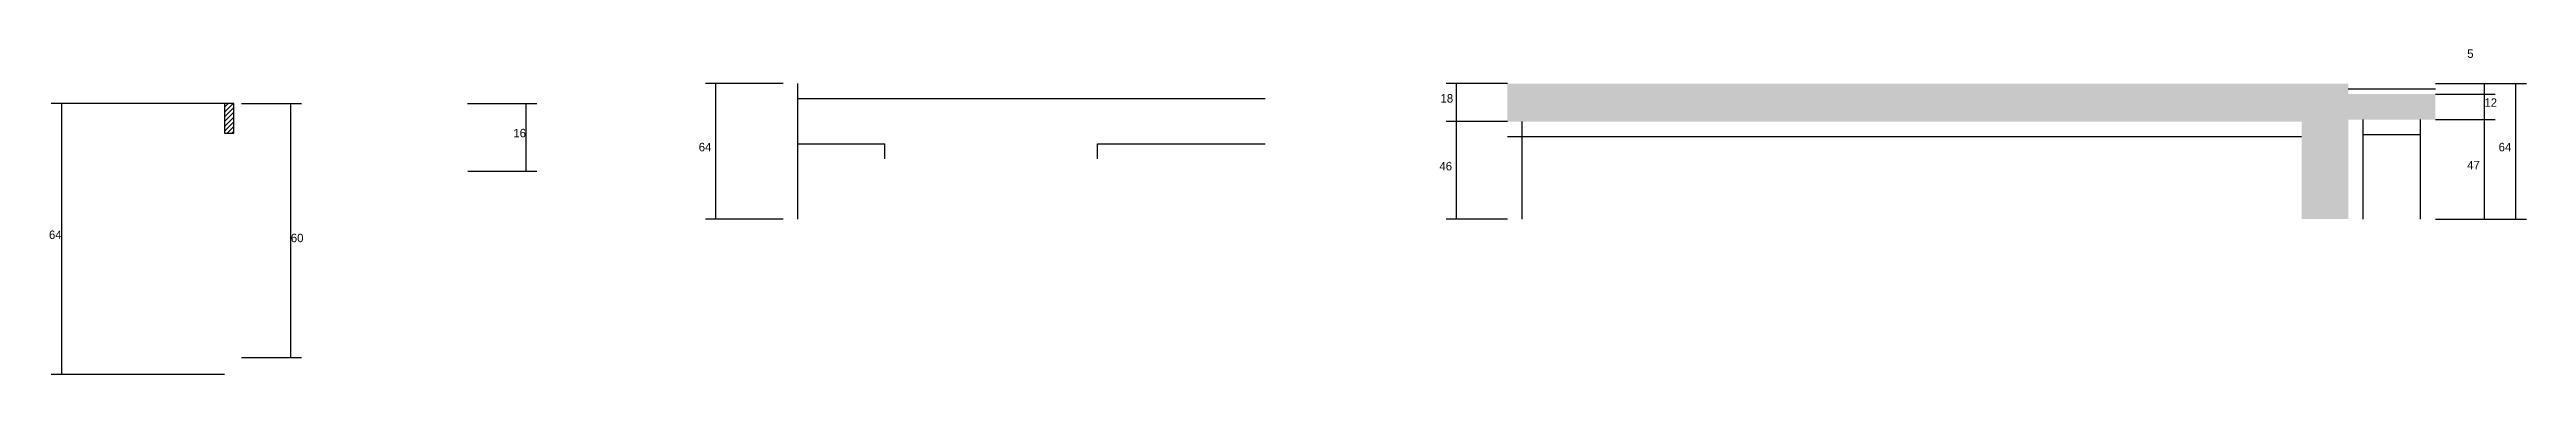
# Model space of a CAD drawing. Header units: metres. Extents: x -6790 to -4258, y 9692 to 10950.
# Drawn here: x -5541 to -4375, y 9692 to 9846 of the extents above; entities that cross this region are included whole.
import ezdxf

# ---------------------------------------------------------------- set-up
doc = ezdxf.new("R2010")
doc.units = ezdxf.units.M
for name, color, linetype in [('COTA', 241, 'Continuous'), ('Madeira', 126, 'Continuous'), ('SARR_2.2x7', 40, 'Continuous'), ('SARR_EDITAR', 141, 'Continuous')]:
    doc.layers.add(name, color=color, linetype=linetype)

msp = doc.modelspace()

# ---------------------------------------------------------------- texts
at = {"layer": 'COTA'}
for s, p in [('5', (-4402.9, 9841.9)), ('18', (-4886.4, 9820.8)), ('12', (-4394.8, 9818.8)), ('16', (-5323, 9804.4)), ('64', (-5235.7, 9797.8)), ('64', (-4388.1, 9797.8)), ('46', (-4886.9, 9788.8)), ('47', (-4402.9, 9789.3)), ('64', (-5541.7, 9756.4)), ('60', (-5427.8, 9754.9))]:
    msp.add_text(s, height=4, dxfattribs=at).set_placement(p)

# ---------------------------------------------------------------- hatches: boundary and pattern name
at = {"layer": 'COTA'}
h = msp.add_hatch(dxfattribs=at)
h.set_pattern_fill('AR-CONC', scale=0.03)
h.paths.add_polyline_path([(-4417.9, 9812.8), (-4417.9, 9824.8), (-4458.9, 9824.8), (-4458.9, 9829.8), (-4854.9, 9829.8), (-4854.9, 9811.8), (-4480.9, 9811.8), (-4480.9, 9765.8), (-4458.9, 9765.8), (-4458.9, 9812.8)])
at = {"layer": 'Madeira'}
h = msp.add_hatch(dxfattribs=at)
h.set_pattern_fill('ANSI31', scale=0.5)
h.paths.add_polyline_path([(-5459.1, 9820.4), (-5454.7, 9820.4), (-5454.7, 9806.4), (-5459.1, 9806.4)])

# ---------------------------------------------------------------- linework, layer by layer
at = {"layer": 'COTA'}
for p, q in [((-5196, 9829.8), (-5232.6, 9829.8)), ((-5227.6, 9765.8), (-5227.6, 9829.8)), ((-4854.9, 9829.8), (-4883.8, 9829.8)), ((-4878.8, 9811.8), (-4878.8, 9829.8)), ((-4417.9, 9829.8), (-4375, 9829.8)), ((-4417.9, 9829.8), (-4389.8, 9829.8)), ((-4417.9, 9824.8), (-4389.8, 9824.8)), ((-4417.9, 9824.8), (-4389.8, 9824.8)), ((-4394.8, 9824.8), (-4394.8, 9829.8)), ((-4394.8, 9812.8), (-4394.8, 9824.8)), ((-4380, 9765.8), (-4380, 9829.8)), ((-5459.1, 9820.4), (-5540.6, 9820.4)), ((-5535.6, 9692.4), (-5535.6, 9820.4)), ((-5451.1, 9820.4), (-5422.8, 9820.4)), ((-5427.8, 9700.4), (-5427.8, 9820.4)), ((-5344.6, 9820.4), (-5311.9, 9820.4)), ((-5316.9, 9788.4), (-5316.9, 9820.4)), ((-4854.9, 9811.8), (-4883.8, 9811.8)), ((-4854.9, 9811.8), (-4883.8, 9811.8)), ((-4878.8, 9765.8), (-4878.8, 9811.8)), ((-4417.9, 9812.8), (-4389.8, 9812.8)), ((-4417.9, 9812.8), (-4389.8, 9812.8)), ((-4394.8, 9765.8), (-4394.8, 9812.8)), ((-5344.4, 9788.4), (-5311.9, 9788.4)), ((-5196, 9765.8), (-5232.6, 9765.8)), ((-4854.9, 9765.8), (-4883.8, 9765.8)), ((-4417.9, 9765.8), (-4389.8, 9765.8)), ((-4417.9, 9765.8), (-4375, 9765.8)), ((-5451.1, 9700.4), (-5422.8, 9700.4)), ((-5459.1, 9692.4), (-5540.6, 9692.4))]:
    msp.add_line(p, q, dxfattribs=at)
at = {"layer": 'Madeira'}
msp.add_lwpolyline([(-5459.1, 9820.4), (-5459.1, 9806.4), (-5454.7, 9806.4), (-5454.7, 9820.4)], close=True, dxfattribs=at)
at = {"layer": 'SARR_2.2x7'}
for p, q in [((-5189, 9765.8), (-5189, 9829.8)), ((-5189, 9822.8), (-4969, 9822.8)), ((-4847.9, 9765.8), (-4847.9, 9811.8)), ((-4451.9, 9765.8), (-4451.9, 9812.8)), ((-4424.9, 9765.8), (-4424.9, 9812.8)), ((-5189, 9801.3), (-5148, 9801.3)), ((-5148, 9794.3), (-5148, 9801.3)), ((-5048, 9801.3), (-4969, 9801.3)), ((-5048, 9794.3), (-5048, 9801.3)), ((-4854.9, 9804.8), (-4610.9, 9804.8)), ((-4610.9, 9804.8), (-4480.9, 9804.8)), ((-4451.9, 9805.8), (-4424.9, 9805.8))]:
    msp.add_line(p, q, dxfattribs=at)
at = {"layer": 'SARR_EDITAR'}
msp.add_line((-4458.9, 9827.3), (-4417.9, 9827.3), dxfattribs=at)

msp.set_redraw_order([(e.dxf.handle, doc.entitydb.next_handle()) for e in msp.query("TEXT MTEXT ATTDEF DIMENSION ARC_DIMENSION")])  # texts and dimensions are drawn at this point

doc.saveas('drawing.dxf')
